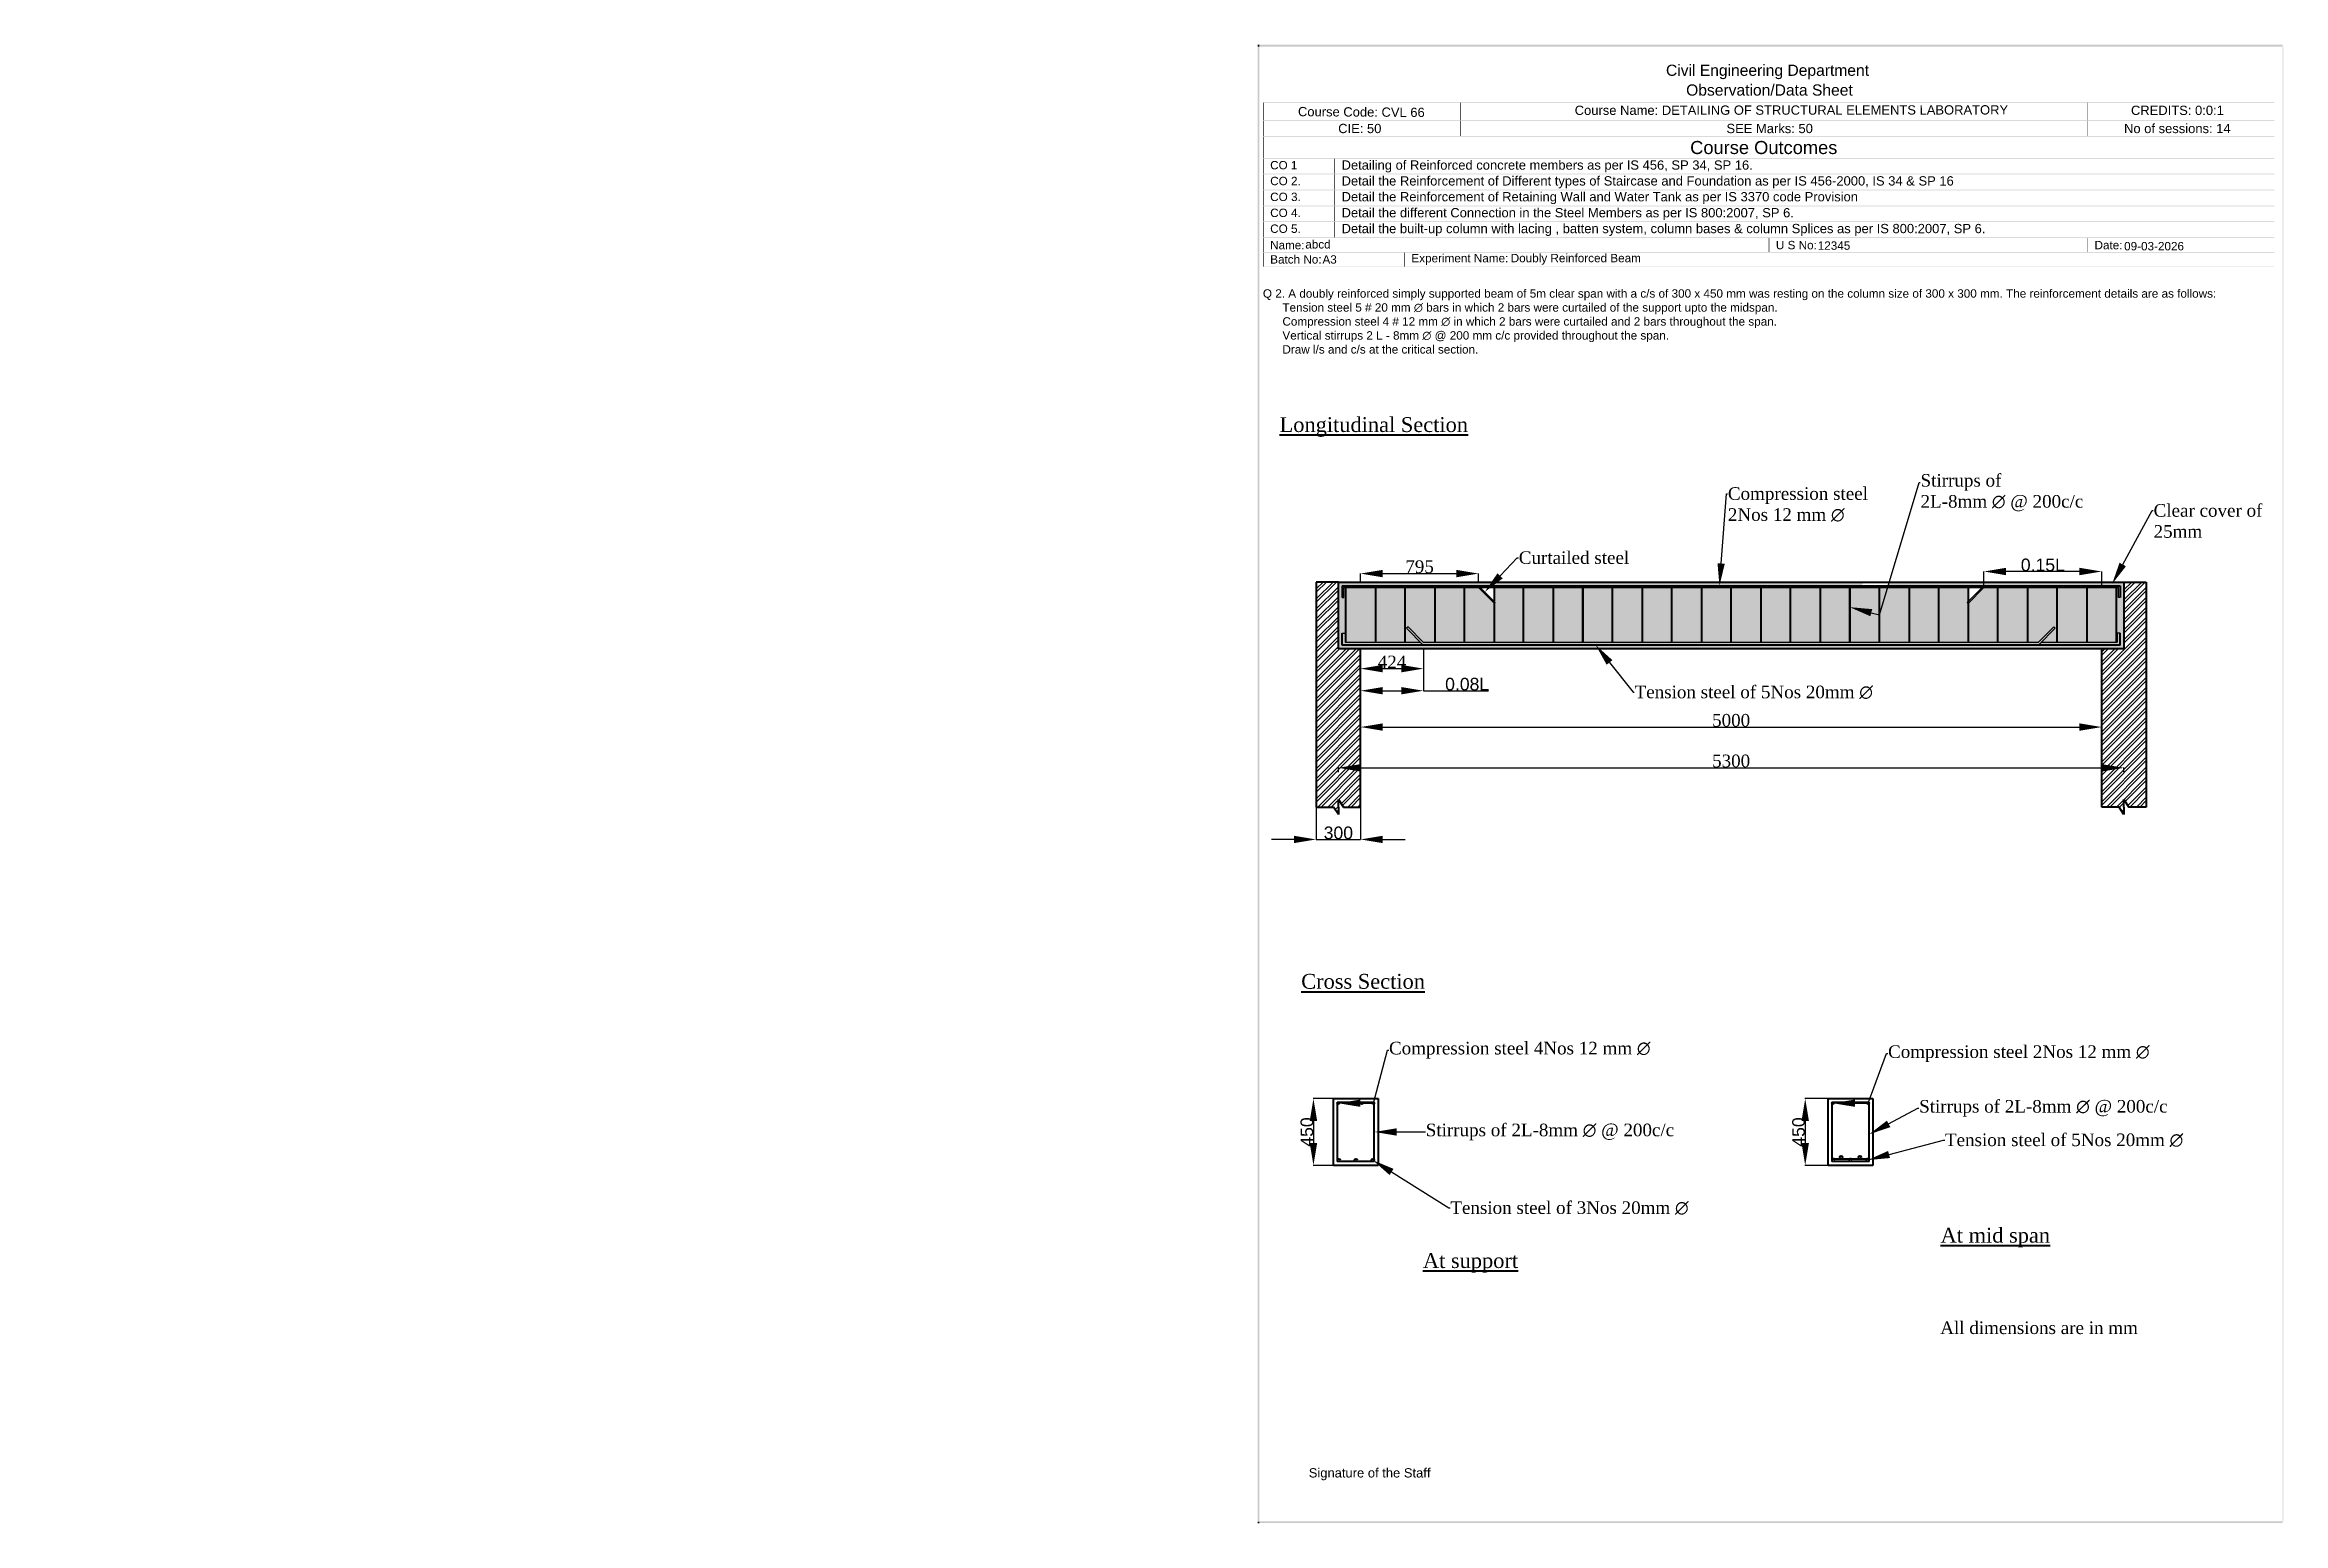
# Model space of a CAD drawing. Header units: millimetres. Extents: x 9639 to 24741, y 3295 to 13265.
import ezdxf
from ezdxf import colors
from ezdxf.entities.mleader import LeaderData, LeaderLine
from ezdxf.math import Vec2, Vec3

# ---------------------------------------------------------------- set-up
doc = ezdxf.new("R2010")
doc.units = ezdxf.units.MM
doc.layers.add('PDF_Solid Fills', color=7, linetype='Continuous')
doc.layers.add('PDF_Text', color=7, linetype='Continuous')
doc.styles.add('Annotative', font='arial.ttf')
doc.styles.add('PDF F1', font='arial.ttf')
doc.styles.add('PDF F3', font='arial.ttf')
doc.styles.add('PDF F4', font='arial.ttf')
doc.styles.get("Standard").update_dxf_attribs({"font": 'arial.ttf'})
doc.dimstyles.new('ISO-25', dxfattribs={"dimtxt": 2.5, "dimasz": 2.5, "dimexe": 1.25, "dimexo": 0.625, "dimtad": 1, "dimtxsty": 'Standard', "dimcen": 2.5, "dimadec": 0, "dimazin": 0, "dimtfac": 1, "dimtmove": 0, "dimatfit": 3, "dimfxl": 1, "dimarcsym": 0})

msp = doc.modelspace()

# ---------------------------------------------------------------- texts
at = {"char_height": 56.3847, "attachment_point": 1}
for s, width, insert in [('abcd', 849.73977, (18142.995, 11947.531)), ('A3', 172.72244, (18258.87, 11845.718))]:
    msp.add_mtext_dynamic_manual_height_columns(s, width=width, gutter_width=281.923, heights=[0], dxfattribs=dict(at, insert=insert))
at = {"lineweight": 40, "attachment_point": 1}
for s, width, insert, char_height in [('{\\fBookman Old Style|b0|i0|c0|p18;\\LLongitudinal Section}', 2837.45187, (17969.635, 10753.771), 100), ('{\\fBookman Old Style|b0|i0|c0|p18;\\LCross Section}', 2837.45187, (18115.366, 6999.209), 100), ('{\\fBookman Old Style|b0|i0|c0|p18;\\LAt mid span}', 1239.89656, (22429.297, 5286.967), 100), ('{\\fBookman Old Style|b0|i0|c0|p18;\\LAt support}', 1072.08336, (18936.762, 5115.963), 100), ('{\\fBookman Old Style|b0|i0|c0|p18;All dimensions are in mm}', 2294.63165, (22426.752, 4655.607), 85)]:
    msp.add_mtext_dynamic_manual_height_columns(s, width=width, gutter_width=500, heights=[0], dxfattribs=dict(at, insert=insert, char_height=char_height))
at = {"layer": 'PDF_Text', "attachment_point": 4}
for s, insert, char_height, style in [('Civil Engineering Department', (20576.373, 13082.012), 75.3991, 'PDF F1'), ('Observation/Data Sheet', (20712.501, 12959.496), 75.3991, 'PDF F1'), ('CREDITS: 0:0:1', (23713.618, 12822.693), 62.58114, 'PDF F1'), ('CIE: 50', (18364.803, 12700.176), 62.5811, 'PDF F1'), ('SEE Marks: 50', (20984.503, 12700.176), 62.58114, 'PDF F1'), ('No of sessions: 14', (23666.84, 12700.176), 62.58114, 'PDF F1'), ('Course Outcomes', (20739.727, 12571.68), 88.21707, 'PDF F1'), ('CO 1 ', (17906.154, 12452.796), 56.2208, 'PDF F3'), ('Detailing of Reinforced concrete members as per IS 456, SP 34, SP 16.', (18387.84, 12444.674), 62.58114, 'PDF F1'), ('CO 2. ', (17906.154, 12345.987), 56.5491, 'PDF F3'), ('CO 3. ', (17906.154, 12239.178), 56.5491, 'PDF F3'), ('Detail the Reinforcement of Different types of Staircase and Foundation as per IS 456-2000, IS 34 & SP 16', (18387.84, 12337.864), 62.581139, 'PDF F1'), ('Detail the Reinforcement of Retaining Wall and Water Tank as per IS 3370 code Provision', (18387.84, 12231.056), 62.58114, 'PDF F1'), ('CO 4. ', (17906.154, 12131.323), 56.5491, 'PDF F3'), ('Detail the different Connection in the Steel Members as per IS 800:2007, SP 6.', (18387.84, 12123.2), 62.58114, 'PDF F1'), ('CO 5. ', (17906.154, 12024.513), 56.5491, 'PDF F3'), ('Name:     ', (17906.154, 11913.843), 56.2208, 'PDF F4'), ('Detail the built-up column with lacing , batten system, column bases & column Splices as per IS 800:2007, SP 6.', (18387.84, 12016.391), 62.581139, 'PDF F1'), ('U S No:', (21317.952, 11913.843), 56.5491, 'PDF F4'), ('Date:', (23467.593, 11913.843), 56.5491, 'PDF F4'), ('09-03-2026', (23667.281, 11906.668), 56.5491, 'PDF F4'), ('Batch No:', (17906.154, 11817.505), 56.5491, 'PDF F4'), ('Experiment Name:', (18858.854, 11817.505), 56.54906, 'PDF F4'), ('Doubly Reinforced Beam', (19529.064, 11818.271), 56.54906, 'PDF F4'), ('Q 2. A doubly reinforced simply supported beam of 5m clear span with a c/s of 300 x 450 mm was resting on the column size of 300 x 300 mm. The reinforcement details are as follows:\\P      Tension steel 5 # 20 mm ∅ bars in which 2 bars were curtailed of the support upto the midspan.\\P      Compression steel 4 # 12 mm ∅ in which 2 bars were curtailed and 2 bars throughout the span.\\P      Vertical stirrups 2 L - 8mm ∅ @ 200 mm c/c provided throughout the span.\\P      Draw l/s and c/s at the critical section.', (17856.938, 11399.018), 56.549065, 'PDF F4'), ('                          Signature of the Staff', (17534.893, 3625.122), 62.58114, 'PDF F1')]:
    msp.add_mtext(s, dxfattribs=dict(at, insert=insert, char_height=char_height, style=style))
at = {"layer": 'PDF_Text', "char_height": 62.58114, "attachment_point": 4, "style": 'PDF F1'}
for s, insert, rotation in [('Course Code: CVL 66 ', (18093.593, 12814.316), 359.6250715), ('Course Name: DETAILING OF STRUCTURAL ELEMENTS LABORATORY ', (19960.652, 12822.693), 0.0639687)]:
    msp.add_mtext(s, dxfattribs=dict(at, insert=insert, rotation=rotation))
at = {"layer": 'PDF_Text', "insert": (21600.261, 11910.562), "char_height": 56.5491, "width": 468.74777, "attachment_point": 4, "style": 'PDF F4'}
msp.add_mtext('12345', dxfattribs=at)

# ---------------------------------------------------------------- blocks, each defined once
blk = doc.blocks.new('*D2')
at = {"color": 0, "lineweight": -2, "transparency": 16777216}
for p, q in [((18516, 9643), (18516, 9700)), ((18666, 9699), (19161, 9699)), ((19311, 9643), (19311, 9700))]:
    blk.add_line(p, q, dxfattribs=at)
at = {"color": 0, "transparency": 16777216}
for points in [[(18666, 9724), (18666, 9674), (18516, 9699)], [(19161, 9724), (19161, 9674), (19311, 9699)]]:
    blk.add_solid(points, dxfattribs=at)
at = {"layer": 'Defpoints', "color": 0, "transparency": 16777216}
for p in [(19311, 9699), (18516, 9642), (19311, 9642)]:
    blk.add_point(p, dxfattribs=at)
at = {"color": 0, "lineweight": 40, "transparency": 16777216, "insert": (18914, 9745), "char_height": 85, "attachment_point": 5}
blk.add_mtext('{\\fBookman Old Style|b0|i0|c0|p18;795}', dxfattribs=at)
blk = doc.blocks.new('*D3')
at = {"color": 0, "lineweight": -2, "transparency": 16777216}
for p, q in [((18516, 9192), (18516, 9057)), ((18940, 9192), (18940, 9057)), ((18666, 9058), (18790, 9058))]:
    blk.add_line(p, q, dxfattribs=at)
at = {"color": 0, "transparency": 16777216}
for points in [[(18666, 9083), (18666, 9033), (18516, 9058)], [(18790, 9083), (18790, 9033), (18940, 9058)]]:
    blk.add_solid(points, dxfattribs=at)
at = {"layer": 'Defpoints', "color": 0, "transparency": 16777216}
for p in [(18516, 9192), (18940, 9192), (18940, 9058)]:
    blk.add_point(p, dxfattribs=at)
at = {"color": 0, "lineweight": 40, "transparency": 16777216, "insert": (18728, 9103), "char_height": 85, "attachment_point": 5}
blk.add_mtext('{\\fBookman Old Style|b0|i0|c0|p18;424}', dxfattribs=at)
blk = doc.blocks.new('*D4')
at = {"color": 0, "lineweight": -2, "transparency": 16777216}
for p, q in [((18516, 8659), (18516, 8665)), ((18666, 8664), (23366, 8664)), ((23516, 8659), (23516, 8665))]:
    blk.add_line(p, q, dxfattribs=at)
at = {"color": 0, "transparency": 16777216}
for points in [[(18666, 8689), (18666, 8639), (18516, 8664)], [(23366, 8689), (23366, 8639), (23516, 8664)]]:
    blk.add_solid(points, dxfattribs=at)
at = {"layer": 'Defpoints', "color": 0, "transparency": 16777216}
for p in [(18516, 8658), (23516, 8664), (23516, 8658)]:
    blk.add_point(p, dxfattribs=at)
at = {"color": 0, "lineweight": 40, "transparency": 16777216, "insert": (21016, 8709), "char_height": 85, "attachment_point": 5}
blk.add_mtext('{\\fBookman Old Style|b0|i0|c0|p18;5000}', dxfattribs=at)
blk = doc.blocks.new('*D1')
at = {"color": 0, "lineweight": -2, "transparency": 16777216}
for p, q in [((18366, 8359), (18366, 8391)), ((18516, 8389), (23516, 8389)), ((23666, 8359), (23666, 8391))]:
    blk.add_line(p, q, dxfattribs=at)
at = {"color": 0, "transparency": 16777216}
for points in [[(18516, 8414), (18516, 8364), (18366, 8389)], [(23516, 8414), (23516, 8364), (23666, 8389)]]:
    blk.add_solid(points, dxfattribs=at)
at = {"layer": 'Defpoints', "color": 0, "transparency": 16777216}
for p in [(18366, 8358), (23666, 8389), (23666, 8358)]:
    blk.add_point(p, dxfattribs=at)
at = {"color": 0, "lineweight": 40, "transparency": 16777216, "insert": (21016, 8435), "char_height": 85, "attachment_point": 5}
blk.add_mtext('{\\fBookman Old Style|b0|i0|c0|p18;5300}', dxfattribs=at)
blk = doc.blocks.new('*D5')
at = {"color": 0, "lineweight": -2, "transparency": 16777216}
for p, q in [((18333, 6158), (18196, 6158)), ((18198, 6008), (18198, 5858)), ((18333, 5708), (18196, 5708))]:
    blk.add_line(p, q, dxfattribs=at)
at = {"color": 0, "transparency": 16777216}
for points in [[(18173, 6008), (18223, 6008), (18198, 6158)], [(18173, 5858), (18223, 5858), (18198, 5708)]]:
    blk.add_solid(points, dxfattribs=at)
at = {"layer": 'Defpoints', "color": 0, "transparency": 16777216}
for p in [(18334, 6158), (18198, 5708), (18334, 5708)]:
    blk.add_point(p, dxfattribs=at)
at = {"color": 0, "lineweight": 40, "transparency": 16777216, "insert": (18154, 5933), "char_height": 85, "attachment_point": 5, "rotation": 90}
blk.add_mtext('450', dxfattribs=at)
blk = doc.blocks.new('*D6')
at = {"color": 0, "lineweight": -2, "transparency": 16777216}
for p, q in [((21671, 6158), (21514, 6158)), ((21516, 6008), (21516, 5858)), ((21671, 5708), (21514, 5708))]:
    blk.add_line(p, q, dxfattribs=at)
at = {"color": 0, "transparency": 16777216}
for points in [[(21491, 6008), (21541, 6008), (21516, 6158)], [(21491, 5858), (21541, 5858), (21516, 5708)]]:
    blk.add_solid(points, dxfattribs=at)
at = {"layer": 'Defpoints', "color": 0, "transparency": 16777216}
for p in [(21671, 6158), (21516, 5708), (21671, 5708)]:
    blk.add_point(p, dxfattribs=at)
at = {"color": 0, "lineweight": 40, "transparency": 16777216, "insert": (21471, 5933), "char_height": 85, "attachment_point": 5, "rotation": 90}
blk.add_mtext('450', dxfattribs=at)
blk = doc.blocks.new('*D7')
at = {"color": 0, "lineweight": -2, "transparency": 16777216}
for p, q in [((18216, 8124), (18216, 7905)), ((18516, 8124), (18516, 7905)), ((18066, 7906), (17916, 7906)), ((18216, 7906), (18516, 7906)), ((18666, 7906), (18816, 7906))]:
    blk.add_line(p, q, dxfattribs=at)
at = {"color": 0, "transparency": 16777216}
for points in [[(18066, 7931), (18066, 7881), (18216, 7906)], [(18666, 7931), (18666, 7881), (18516, 7906)]]:
    blk.add_solid(points, dxfattribs=at)
at = {"layer": 'Defpoints', "color": 0, "transparency": 16777216}
for p in [(18216, 8125), (18516, 8125), (18516, 7906)]:
    blk.add_point(p, dxfattribs=at)
at = {"color": 0, "lineweight": 40, "transparency": 16777216, "insert": (18366, 7950), "char_height": 85, "attachment_point": 5}
blk.add_mtext('300', dxfattribs=at)
blk = doc.blocks.new('*D8')
at = {"color": 0, "lineweight": -2, "transparency": 16777216}
for p, q in [((22721, 9606), (22721, 9714)), ((23366, 9713), (22871, 9713)), ((23516, 9606), (23516, 9714))]:
    blk.add_line(p, q, dxfattribs=at)
at = {"color": 0, "transparency": 16777216}
for points in [[(22871, 9738), (22871, 9688), (22721, 9713)], [(23366, 9738), (23366, 9688), (23516, 9713)]]:
    blk.add_solid(points, dxfattribs=at)
at = {"layer": 'Defpoints', "color": 0, "transparency": 16777216}
for p in [(22721, 9713), (22721, 9605), (23516, 9605)]:
    blk.add_point(p, dxfattribs=at)
at = {"color": 0, "lineweight": 40, "transparency": 16777216, "insert": (23119, 9757), "char_height": 85, "attachment_point": 5}
blk.add_mtext('0.15L', dxfattribs=at)
blk = doc.blocks.new('*D9')
at = {"color": 0, "lineweight": -2, "transparency": 16777216}
for p, q in [((18516, 9192), (18516, 8908)), ((18940, 9192), (18940, 8908)), ((18666, 8909), (18790, 8909)), ((18940, 8909), (19379, 8909))]:
    blk.add_line(p, q, dxfattribs=at)
at = {"color": 0, "transparency": 16777216}
for points in [[(18666, 8934), (18666, 8884), (18516, 8909)], [(18790, 8934), (18790, 8884), (18940, 8909)]]:
    blk.add_solid(points, dxfattribs=at)
at = {"layer": 'Defpoints', "color": 0, "transparency": 16777216}
for p in [(18516, 9192), (18940, 9192), (18940, 8909)]:
    blk.add_point(p, dxfattribs=at)
at = {"color": 0, "lineweight": 40, "transparency": 16777216, "insert": (19235, 8953), "char_height": 85, "attachment_point": 5}
blk.add_mtext('0.08L', dxfattribs=at)

# ---------------------------------------------------------------- dimensions: what is measured, and where the dimension line sits
at = {"lineweight": 40}
for base, p1, p2, text, picture, middle in [((19311.214, 9699.192), (18516.214, 9642.16), (19311.214, 9642.16), '{\\fBookman Old Style|b0|i0|c0|p18;<>}', '*D2', (18913.714, 9744.602)), ((22721.255, 9713.103), (23516.214, 9605.16), (22721.255, 9605.16), '0.15L', '*D8', (23118.734, 9757.126)), ((18940.214, 9058.024), (18516.214, 9192.16), (18940.214, 9192.16), '{\\fBookman Old Style|b0|i0|c0|p18;<>}', '*D3', (18728.214, 9103.373)), ((23516.214, 8663.764), (18516.214, 8658.442), (23516.214, 8658.442), '{\\fBookman Old Style|b0|i0|c0|p18;<>}', '*D4', (21016.214, 8709.113)), ((23666.214, 8389.379), (18366.214, 8358.232), (23666.214, 8358.232), '{\\fBookman Old Style|b0|i0|c0|p18;<>}', '*D1', (21016.214, 8434.728))]:
    dim = msp.add_linear_dim(base=base, p1=p1, p2=p2, text=text, dimstyle='ISO-25', override={"dimtxt": 85, "dimasz": 150}, dxfattribs=at)
    dim.commit()
    dim.dimension.update_dxf_attribs({"geometry": picture, "text_midpoint": middle})
dim = msp.add_linear_dim(base=(18940.214, 8909.392), p1=(18516.214, 9192.16), p2=(18940.214, 9192.16), text='0.08L', dimstyle='ISO-25', override={"dimtxt": 85, "dimasz": 150}, dxfattribs=at)
dim.commit()
dim.dimension.update_dxf_attribs({"geometry": '*D9', "text_midpoint": (19234.834, 8909.392), "dimtype": 160})
dim = msp.add_linear_dim(base=(18516.214, 7906.271), p1=(18216.214, 8124.724), p2=(18516.214, 8124.724), dimstyle='ISO-25', override={"dimtxt": 85, "dimasz": 150}, dxfattribs=at)
dim.commit()
dim.dimension.update_dxf_attribs({"geometry": '*D7', "text_midpoint": (18366.214, 7950.323)})
for base, p1, p2, picture, middle in [((18197.575, 5708.302), (18333.595, 6158.302), (18333.595, 5708.302), '*D5', (18153.552, 5933.302)), ((21515.505, 5708.302), (21671.29, 6158.302), (21671.29, 5708.302), '*D6', (21471.481, 5933.302))]:
    dim = msp.add_linear_dim(base=base, p1=p1, p2=p2, angle=90, dimstyle='ISO-25', override={"dimtxt": 85, "dimasz": 150}, dxfattribs=at)
    dim.commit()
    dim.dimension.update_dxf_attribs({"geometry": picture, "text_midpoint": middle})

# ---------------------------------------------------------------- hatches: boundary and pattern name
at = {"true_color": 0x000000}
h = msp.add_hatch(dxfattribs=at)
h.set_pattern_fill('ANSI32', color=18, scale=5)
h.paths.add_polyline_path([(18516.214, 9192.16), (18366.214, 9192.16), (18366.214, 9642.16), (18216.214, 9642.16), (18216.214, 8124.724), (18333.077, 8124.724), (18366.214, 8074.724), (18366.214, 8124.724), (18366.214, 8174.724), (18400.036, 8124.724), (18516.214, 8124.724)])
h.paths.add_polyline_path([(23816.214, 9642.16), (23666.214, 9642.16), (23666.214, 9192.16), (23516.214, 9192.16), (23516.214, 8124.724), (23633.077, 8124.724), (23666.214, 8074.724), (23666.214, 8124.724), (23666.214, 8174.724), (23700.036, 8124.724), (23816.214, 8124.724)])
h = msp.add_hatch(dxfattribs=at)
h.set_pattern_fill('AR-CONC', color=18)
h.paths.add_polyline_path([(18616.214, 9605.16), (18416.214, 9605.16), (18416.214, 9237.16), (18616.214, 9237.16)], flags=17)
h.paths.add_polyline_path([(18816.214, 9605.16), (18616.214, 9605.16), (18616.214, 9237.16), (18816.214, 9237.16)], flags=17)
h.paths.add_polyline_path([(19016.214, 9605.16), (18816.214, 9605.16), (18816.214, 9237.16), (18919.231, 9237.16), (18826.093, 9330.297), (18836.092, 9340.299), (18939.231, 9237.16), (19016.214, 9237.16)], flags=17)
h.paths.add_polyline_path([(19216.214, 9605.16), (19016.214, 9605.16), (19016.214, 9237.16), (19216.214, 9237.16)], flags=17)
h.paths.add_polyline_path([(19416.214, 9500.555), (19311.608, 9605.16), (19216.214, 9605.16), (19216.214, 9237.16), (19416.214, 9237.16)], flags=17)
h.paths.add_polyline_path([(19616.214, 9605.16), (19416.214, 9605.16), (19416.214, 9512.555), (19424.745, 9504.023), (19418.745, 9498.023), (19416.214, 9500.555), (19416.214, 9237.16), (19616.214, 9237.16)], flags=17)
h.paths.add_polyline_path([(19816.214, 9605.16), (19616.214, 9605.16), (19616.214, 9237.16), (19816.214, 9237.16)], flags=17)
h.paths.add_polyline_path([(18416.214, 9605.16), (18403.214, 9605.16), (18403.214, 9537.16), (18391.214, 9537.16), (18391.214, 9617.16), (21896.636, 9617.16), (21910.527, 9642.16), (18366.214, 9642.16), (18366.214, 9192.16), (23185.168, 9192.16), (23185.168, 9198.658), (23515.659, 9198.658), (23515.659, 9192.16), (23666.214, 9192.16), (23666.214, 9642.16), (22082.47, 9642.16), (22074.975, 9617.16), (23641.214, 9617.16), (23641.214, 9537.16), (23629.214, 9537.16), (23629.214, 9605.16), (23616.214, 9605.16), (23616.214, 9237.16), (23621.214, 9237.16), (23621.214, 9297.16), (23641.214, 9297.16), (23641.214, 9217.16), (18391.214, 9217.16), (18391.214, 9237.16), (18391.214, 9297.16), (18411.214, 9297.16), (18411.214, 9237.16), (18416.214, 9237.16)])
h.paths.add_polyline_path([(20016.214, 9605.16), (19816.214, 9605.16), (19816.214, 9237.16), (20016.214, 9237.16)], flags=17)
h.paths.add_polyline_path([(20216.214, 9605.16), (20016.214, 9605.16), (20016.214, 9237.16), (20216.214, 9237.16)], flags=17)
h.paths.add_polyline_path([(20416.214, 9605.16), (20216.214, 9605.16), (20216.214, 9237.16), (20416.214, 9237.16)], flags=17)
h.paths.add_polyline_path([(20616.214, 9605.16), (20416.214, 9605.16), (20416.214, 9237.16), (20616.214, 9237.16)], flags=17)
h.paths.add_polyline_path([(20816.214, 9605.16), (20616.214, 9605.16), (20616.214, 9237.16), (20816.214, 9237.16)], flags=17)
h.paths.add_polyline_path([(21016.214, 9605.16), (20816.214, 9605.16), (20816.214, 9237.16), (21016.214, 9237.16)], flags=17)
h.paths.add_polyline_path([(21216.214, 9605.16), (21016.214, 9605.16), (21016.214, 9237.16), (21216.214, 9237.16)], flags=17)
h.paths.add_polyline_path([(21416.214, 9605.16), (21216.214, 9605.16), (21216.214, 9237.16), (21416.214, 9237.16)], flags=17)
h.paths.add_polyline_path([(21616.214, 9605.16), (21416.214, 9605.16), (21416.214, 9237.16), (21616.214, 9237.16)], flags=17)
h.paths.add_polyline_path([(21816.214, 9605.16), (21616.214, 9605.16), (21616.214, 9237.16), (21816.214, 9237.16)], flags=17)
h.paths.add_polyline_path([(22016.214, 9605.16), (21816.214, 9605.16), (21816.214, 9237.16), (22016.214, 9237.16)], flags=17)
h.paths.add_polyline_path([(22216.214, 9605.16), (22016.214, 9605.16), (22016.214, 9237.16), (22216.214, 9237.16)], flags=17)
h.paths.add_polyline_path([(22416.214, 9605.16), (22216.214, 9605.16), (22216.214, 9237.16), (22416.214, 9237.16)], flags=17)
h.paths.add_polyline_path([(22616.214, 9500.119), (22614.115, 9498.021), (22608.118, 9504.023), (22616.214, 9512.119), (22616.214, 9605.16), (22416.214, 9605.16), (22416.214, 9237.16), (22616.214, 9237.16)], flags=17)
h.paths.add_polyline_path([(22816.214, 9605.16), (22721.255, 9605.16), (22616.214, 9500.119), (22616.214, 9237.16), (22816.214, 9237.16)], flags=17)
h.paths.add_polyline_path([(23016.214, 9605.16), (22816.214, 9605.16), (22816.214, 9237.16), (23016.214, 9237.16)], flags=17)
h.paths.add_polyline_path([(23216.214, 9605.16), (23016.214, 9605.16), (23016.214, 9237.16), (23089.034, 9237.16), (23192.171, 9340.298), (23202.171, 9330.298), (23109.034, 9237.16), (23216.214, 9237.16)], flags=17)
h.paths.add_polyline_path([(23416.214, 9605.16), (23216.214, 9605.16), (23216.214, 9237.16), (23416.214, 9237.16)], flags=17)
h.paths.add_polyline_path([(23616.214, 9605.16), (23416.214, 9605.16), (23416.214, 9237.16), (23616.214, 9237.16)], flags=17)
h = msp.add_hatch(color=18, dxfattribs=at)
h.dxf.hatch_style = 1
h.paths.add_polyline_path([(19311.608, 9617.16), (18391.214, 9617.16), (18391.214, 9605.16), (18391.214, 9537.16), (18403.214, 9537.16), (18403.214, 9605.16), (19311.608, 9605.16), (19418.745, 9498.023), (19424.745, 9504.023)])
h.paths.add_polyline_path([(18919.231, 9237.16), (18411.214, 9237.16), (18411.214, 9297.16), (18391.214, 9297.16), (18391.214, 9217.16), (18939.231, 9217.16)])
h.paths.add_polyline_path([(23202.171, 9330.298), (23192.171, 9340.298), (23089.034, 9237.16), (18939.231, 9237.16), (18836.092, 9340.299), (18826.093, 9330.297), (18939.231, 9217.16), (23089.034, 9217.16)])
h.paths.add_polyline_path([(21896.425, 9617.16), (19311.608, 9617.16), (19323.608, 9605.16), (21889.753, 9605.16)])
h.paths.add_polyline_path([(23641.214, 9297.16), (23621.214, 9297.16), (23621.214, 9237.16), (23109.034, 9237.16), (23089.034, 9217.16), (23641.214, 9217.16)])
h.paths.add_polyline_path([(23641.214, 9617.16), (22721.255, 9617.16), (22616.214, 9512.119), (22616.214, 9500.119), (22721.255, 9605.16), (23629.214, 9605.16), (23629.214, 9537.16), (23641.214, 9537.16)])
h.paths.add_polyline_path([(22075.906, 9617.16), (21896.425, 9617.16), (21889.753, 9605.16), (22072.325, 9605.16)])
h.paths.add_polyline_path([(22721.255, 9617.16), (22075.906, 9617.16), (22072.325, 9605.16), (22709.255, 9605.16)])
at = {"lineweight": 40}
h = msp.add_hatch(dxfattribs=at)
h.set_pattern_fill('AR-CONC', color=256)
h.set_pattern_definition([(50, (-2477.97, 4384.85), (182.1847, -15.9391), [19.05, -209.55]), (355, (-2477.97, 4384.85), (-35.2434, 191.0568), [15.24, -167.6406]), (100.4514, (-2462.79, 4383.52), (146.9412, 175.1178), [16.19, -178.0902]), (46.1842, (-2477.97, 4435.65), (271.079, -42.0423), [28.575, -314.325]), (96.6356, (-2455.38, 4432.14), (237.404, 247.426), [24.285, -267.1356]), (351.1842, (-2477.97, 4435.65), (237.404, 247.426), [22.86, -251.4597]), (21, (-2452.57, 4422.95), (151.6144, -102.2652), [19.05, -209.55]), (326, (-2452.57, 4422.95), (61.802, 184.188), [15.24, -167.64]), (71.4514, (-2439.94, 4414.42), (213.4164, 81.9228), [16.19, -178.09]), (37.5, (-2477.97, 4384.846), (3.0886, 84.55504), [0, -165.608, 0, -170.18, 0, -168.275]), (7.5, (-2477.97, 4384.85), (66.81966, 100.18057), [0, -97.028, 0, -161.798, 0, -64.135]), (327.5, (-2534.61, 4384.846), (135.5906, -5.72874), [0, -63.5, 0, -198.12, 0, -262.89]), (317.5, (-2560.01, 4384.85), (148.1292, 25.4265), [0, -82.55, 0, -131.572, 0, -186.69])])
h.paths.add_polyline_path([(9838.556, 8243.135), (9638.556, 8243.135), (9638.556, 7843.135), (9838.556, 7843.135)], flags=0)
h.paths.add_polyline_path([(14238.556, 8243.135), (14038.556, 8243.135), (14038.556, 7843.135), (14238.556, 7843.135)], flags=0)
h.paths.add_polyline_path([(14438.556, 8243.135), (14238.556, 8243.135), (14238.556, 7843.135), (14438.556, 7843.135)], flags=0)
at = {"true_color": 0x000000}
h = msp.add_hatch(color=18, dxfattribs=at)
h.dxf.hatch_style = 1
h.paths.add_polyline_path([(18370.605, 6127.301, 1), (18358.605, 6127.301, 1)])
h.paths.add_polyline_path([(18447.928, 6127.301, 1), (18435.928, 6127.301, 1)])
h.paths.add_polyline_path([(18531.262, 6127.301, 1), (18519.262, 6127.301, 1)])
h.paths.add_polyline_path([(18608.506, 6127.301, 1), (18596.506, 6127.301, 1)])
h.paths.add_polyline_path([(18378.843, 5743.228, 1), (18358.843, 5743.228, 0.37890484), (18367.626, 5733.302), (18370.061, 5733.302, 0.37890484)])
h.paths.add_polyline_path([(18493.595, 5743.228, 0.414213562), (18483.595, 5753.228), (18483.595, 5733.302), (18484.812, 5733.302, 0.37890484)])
h.paths.add_polyline_path([(18588.023, 5743.228, 0.37890484), (18596.805, 5733.302), (18599.24, 5733.302, 0.37890484), (18608.023, 5743.228, 1)])
h = msp.add_hatch(color=18, dxfattribs=at)
h.dxf.hatch_style = 1
h.paths.add_polyline_path([(18493.595, 5743.228, 1), (18473.595, 5743.228, 0.37890484), (18482.378, 5733.302), (18484.812, 5733.302, 0.37890484)])
h.paths.add_polyline_path([(21708.303, 6127.301, 1), (21696.303, 6127.301, 1)])
h.paths.add_polyline_path([(21946.274, 6127.301, 1), (21934.274, 6127.301, 1)])
h.paths.add_polyline_path([(21768.79, 5763.211, 1), (21748.79, 5763.211, 1)])
h.paths.add_polyline_path([(21831.29, 5743.267, 0.372800288), (21822.72, 5753.164), (21819.861, 5753.164, 0.372800288), (21811.29, 5743.267, 0.389720516), (21820.448, 5733.302), (21822.133, 5733.302, 0.389720516)])
h.paths.add_polyline_path([(21873.79, 5763.091, 0.379309968), (21882.587, 5753.164), (21884.994, 5753.164, 0.379309968), (21893.79, 5763.091, 1)])
h.paths.add_polyline_path([(21946.29, 5742.833), (21946.29, 5743.701, 0.360489837), (21937.729, 5753.164), (21934.87, 5753.164, 0.372800288), (21926.3, 5743.267, 0.389720516), (21935.457, 5733.302), (21937.142, 5733.302, 0.377272893)])
h.paths.add_polyline_path([(21716.368, 5743.267, 0.372800288), (21707.797, 5753.164), (21704.938, 5753.164, 0.372800288), (21696.368, 5743.267, 0.389720516), (21705.525, 5733.302), (21707.21, 5733.302, 0.389720516)])

# ---------------------------------------------------------------- linework, layer by layer
at = {"lineweight": 40}
for p, q in [((18366.214, 9642.16), (18216.214, 9642.16)), ((18216.214, 9642.16), (18216.214, 8124.724)), ((18216.214, 9617.16), (18216.214, 9217.16)), ((18366.214, 9642.16), (23666.214, 9642.16)), ((18366.214, 9192.16), (18366.214, 9642.16)), ((18391.214, 9617.16), (23641.214, 9617.16)), ((18391.214, 9617.16), (18391.214, 9537.16)), ((18416.214, 9237.16), (18416.214, 9605.16)), ((18616.214, 9605.16), (18616.214, 9237.16)), ((18816.214, 9237.16), (18816.214, 9605.16)), ((19016.214, 9605.16), (19016.214, 9237.16)), ((19216.214, 9237.16), (19216.214, 9605.16)), ((19416.214, 9605.16), (19416.214, 9512.555)), ((19616.214, 9237.16), (19616.214, 9605.16)), ((19816.214, 9605.16), (19816.214, 9237.16)), ((20016.214, 9237.16), (20016.214, 9605.16)), ((20016.214, 9605.16), (20016.214, 9237.16)), ((20216.214, 9237.16), (20216.214, 9605.16)), ((20416.214, 9605.16), (20416.214, 9237.16)), ((20616.214, 9237.16), (20616.214, 9605.16)), ((20816.214, 9605.16), (20816.214, 9237.16)), ((21016.214, 9237.16), (21016.214, 9605.16)), ((21216.214, 9605.16), (21216.214, 9237.16)), ((21416.214, 9237.16), (21416.214, 9605.16)), ((21616.214, 9605.16), (21616.214, 9237.16)), ((21816.214, 9237.16), (21816.214, 9605.16)), ((21816.214, 9605.16), (21816.214, 9237.16)), ((22016.214, 9237.16), (22016.214, 9605.16)), ((22216.214, 9605.16), (22216.214, 9237.16)), ((22416.214, 9237.16), (22416.214, 9605.16)), ((22616.214, 9605.16), (22616.214, 9237.16)), ((22816.214, 9237.16), (22816.214, 9605.16)), ((23016.214, 9605.16), (23016.214, 9237.16)), ((23216.214, 9237.16), (23216.214, 9605.16)), ((23416.214, 9605.16), (23416.214, 9237.16)), ((23616.214, 9237.16), (23616.214, 9605.16)), ((23641.214, 9617.16), (23641.214, 9537.16)), ((23666.214, 9642.16), (23666.214, 9192.16)), ((23666.214, 9642.16), (23816.214, 9642.16)), ((23816.214, 9642.16), (23816.214, 8124.724)), ((19416.214, 9500.555), (19416.214, 9237.16)), ((18391.214, 9217.16), (18391.214, 9297.16)), ((23641.214, 9217.16), (18391.214, 9217.16)), ((23641.214, 9217.16), (23641.214, 9297.16)), ((23666.214, 9192.16), (18366.214, 9192.16)), ((18516.214, 8124.724), (18516.214, 9192.16)), ((23516.214, 8124.724), (23516.214, 9192.16)), ((18366.214, 8124.724), (18366.214, 8174.724)), ((18366.214, 8174.724), (18400.036, 8124.724)), ((23666.214, 8124.724), (23666.214, 8174.724)), ((23666.214, 8174.724), (23700.036, 8124.724)), ((18216.214, 8124.724), (18333.077, 8124.724)), ((18366.214, 8074.724), (18333.077, 8124.724)), ((18366.214, 8124.724), (18366.214, 8074.724)), ((18400.036, 8124.724), (18516.214, 8124.724)), ((23633.077, 8124.724), (23516.214, 8124.724)), ((23666.214, 8074.724), (23633.077, 8124.724)), ((23666.214, 8124.724), (23666.214, 8074.724)), ((23816.214, 8124.724), (23700.036, 8124.724)), ((18333.595, 6158.302), (18633.595, 6158.302)), ((18333.595, 5708.302), (18333.595, 6158.302)), ((18358.595, 6133.302), (18358.595, 5733.302)), ((18358.595, 6133.302), (18608.595, 6133.302)), ((18608.595, 5733.302), (18608.595, 6133.302)), ((18633.595, 6158.302), (18633.595, 5708.302)), ((21671.29, 6158.302), (21971.29, 6158.302)), ((21671.29, 5708.302), (21671.29, 6158.302)), ((21696.29, 6133.302), (21696.29, 5733.302)), ((21696.29, 6133.302), (21946.29, 6133.302)), ((21946.29, 5733.302), (21946.29, 6133.302)), ((21971.29, 6158.302), (21971.29, 5708.302)), ((21696.29, 5753.164), (21946.29, 5753.164)), ((21758.79, 5753.164), (21758.79, 5753.211)), ((21821.29, 5753.164), (21821.29, 5753.267)), ((21883.79, 5753.091), (21883.79, 5753.164)), ((18633.595, 5708.302), (18333.595, 5708.302)), ((18608.595, 5733.302), (18358.595, 5733.302)), ((21971.29, 5708.302), (21671.29, 5708.302)), ((21946.29, 5733.302), (21696.29, 5733.302))]:
    msp.add_line(p, q, dxfattribs=at)
for p, q in [((18391.214, 9617.16), (18391.214, 9605.16)), ((18391.214, 9537.16), (18403.214, 9537.16)), ((18403.214, 9537.16), (18403.214, 9605.16)), ((18403.214, 9605.16), (19311.608, 9605.16)), ((19311.608, 9617.16), (19424.745, 9504.023)), ((19311.608, 9605.16), (19418.745, 9498.023)), ((19323.608, 9605.16), (22709.255, 9605.16)), ((22721.255, 9617.16), (22608.118, 9504.023)), ((22721.255, 9605.16), (22614.115, 9498.021)), ((22721.255, 9605.16), (23629.214, 9605.16)), ((23629.214, 9537.16), (23629.214, 9605.16)), ((23641.214, 9537.16), (23629.214, 9537.16)), ((19418.745, 9498.023), (19424.745, 9504.023)), ((22614.115, 9498.021), (22608.118, 9504.023)), ((18391.214, 9297.16), (18411.214, 9297.16)), ((18391.214, 9217.16), (18391.214, 9237.16)), ((18411.214, 9297.16), (18411.214, 9237.16)), ((18411.214, 9237.16), (18919.231, 9237.16)), ((18836.092, 9340.299), (18826.093, 9330.297)), ((18939.231, 9217.16), (18826.093, 9330.297)), ((18939.231, 9237.16), (18836.092, 9340.299)), ((18939.231, 9237.16), (23089.034, 9237.16)), ((23089.034, 9237.16), (23192.171, 9340.298)), ((23089.034, 9217.16), (23202.171, 9330.297)), ((23109.034, 9237.16), (23621.214, 9237.16)), ((23192.171, 9340.298), (23202.171, 9330.298)), ((23641.214, 9297.16), (23621.214, 9297.16)), ((23621.214, 9297.16), (23621.214, 9237.16))]:
    msp.add_line(p, q)
for centre, radius in [((18364.605, 6127.301), 6), ((18441.928, 6127.301), 6), ((18525.262, 6127.301), 6), ((18602.506, 6127.301), 6), ((21702.303, 6127.301), 6), ((21940.274, 6127.301), 6), ((18368.843, 5743.228), 10), ((18483.595, 5743.228), 10), ((18598.023, 5743.228), 10), ((21706.368, 5743.267), 10), ((21758.79, 5763.211), 10), ((21821.29, 5743.267), 10), ((21883.79, 5763.091), 10), ((21936.3, 5743.267), 10)]:
    msp.add_circle(centre, radius, dxfattribs=at)
at = {"layer": 'PDF_Solid Fills', "lineweight": 25, "transparency": 33554559}
for points in [[(17821.335, 13265.051), (17825.524, 13265.051), (17821.335, 13252.485), (17825.524, 13252.485)], [(17821.335, 13265.051), (17833.901, 13265.051), (17821.335, 13260.862), (17833.901, 13260.862)], [(17821.335, 13252.485), (17825.524, 13252.485), (17821.335, 3307.754), (17825.524, 3307.754)], [(17829.712, 13256.674), (17833.901, 13256.674), (17829.712, 13252.485), (17833.901, 13252.485)], [(17829.712, 13252.485), (17833.901, 13252.485), (17829.712, 3307.754), (17833.901, 3307.754)], [(17833.901, 13265.051), (24736.678, 13265.051), (17833.901, 13252.485), (24736.678, 13252.485)], [(24736.678, 13252.485), (24740.867, 13252.485), (24736.678, 3307.754), (24740.867, 3307.754)], [(17856.938, 12879.702), (24681.179, 12879.702), (17856.938, 12875.513), (24681.179, 12875.513)], [(17856.938, 12875.513), (17861.127, 12875.513), (17856.938, 12758.233), (17861.127, 12758.233)], [(19189.953, 12875.513), (19194.142, 12875.513), (19189.953, 12758.233), (19194.142, 12758.233)], [(23418.323, 12875.513), (23422.512, 12875.513), (23418.323, 12758.233), (23422.512, 12758.233)], [(17856.938, 12758.233), (24681.179, 12758.233), (17856.938, 12754.044), (24681.179, 12754.044)], [(17856.938, 12754.044), (17861.127, 12754.044), (17856.938, 12649.33), (17861.127, 12649.33)], [(19189.953, 12754.044), (19194.142, 12754.044), (19189.953, 12649.33), (19194.142, 12649.33)], [(23418.323, 12754.044), (23422.512, 12754.044), (23418.323, 12649.33), (23422.512, 12649.33)], [(17856.938, 12649.33), (24681.179, 12649.33), (17856.938, 12645.141), (24681.179, 12645.141)], [(17856.938, 12645.141), (17861.127, 12645.141), (17856.938, 12501.682), (17861.127, 12501.682)], [(17856.938, 12501.682), (24681.179, 12501.682), (17856.938, 12497.494), (24681.179, 12497.494)], [(17856.938, 12497.494), (17861.127, 12497.494), (17856.938, 12394.874), (17861.127, 12394.874)], [(17856.938, 12394.874), (24681.179, 12394.874), (17856.938, 12390.685), (24681.179, 12390.685)], [(17856.938, 12390.685), (17861.127, 12390.685), (17856.938, 12288.065), (17861.127, 12288.065)], [(18338.625, 12497.494), (18342.813, 12497.494), (18338.625, 12394.874), (18342.813, 12394.874)], [(18338.625, 12390.685), (18342.813, 12390.685), (18338.625, 12288.065), (18342.813, 12288.065)], [(17856.938, 12288.065), (24681.179, 12288.065), (17856.938, 12283.876), (24681.179, 12283.876)], [(17856.938, 12283.876), (17861.127, 12283.876), (17856.938, 12180.209), (17861.127, 12180.209)], [(18338.625, 12283.876), (18342.813, 12283.876), (18338.625, 12180.209), (18342.813, 12180.209)], [(17856.938, 12180.209), (24681.179, 12180.209), (17856.938, 12176.02), (24681.179, 12176.02)], [(17856.938, 12176.02), (17861.127, 12176.02), (17856.938, 12073.4), (17861.127, 12073.4)], [(18338.625, 12176.02), (18342.813, 12176.02), (18338.625, 12073.4), (18342.813, 12073.4)], [(17856.938, 12073.4), (24681.179, 12073.4), (17856.938, 12069.212), (24681.179, 12069.212)], [(17856.938, 12069.212), (17861.127, 12069.212), (17856.938, 11965.544), (17861.127, 11965.544)], [(17856.938, 11965.544), (24681.179, 11965.544), (17856.938, 11961.356), (24681.179, 11961.356)], [(17856.938, 11961.356), (17861.127, 11961.356), (17856.938, 11868.16), (17861.127, 11868.16)], [(18338.625, 12069.212), (18342.813, 12069.212), (18338.625, 11965.544), (18342.813, 11965.544)], [(21268.535, 11961.356), (21272.724, 11961.356), (21268.535, 11868.16), (21272.724, 11868.16)], [(23418.323, 11961.356), (23422.512, 11961.356), (23418.323, 11868.16), (23422.512, 11868.16)], [(17856.938, 11868.16), (24681.179, 11868.16), (17856.938, 11863.971), (24681.179, 11863.971)], [(17856.938, 11863.971), (17861.127, 11863.971), (17856.938, 11767.634), (17861.127, 11767.634)], [(18809.84, 11863.971), (18814.028, 11863.971), (18809.84, 11767.634), (18814.028, 11767.634)], [(17856.938, 11771.823), (18809.84, 11771.823), (17856.938, 11767.634), (18809.84, 11767.634)], [(18814.028, 11771.823), (24681.179, 11771.823), (18814.028, 11767.634), (24681.179, 11767.634)], [(17821.908, 3305.054), (17825.313, 3305.054), (17821.908, 3294.839), (17825.313, 3294.839)], [(17821.908, 3298.244), (17832.123, 3298.244), (17821.908, 3294.839), (17832.123, 3294.839)], [(17828.718, 3305.054), (17832.123, 3305.054), (17828.718, 3301.649), (17832.123, 3301.649)], [(17833.901, 3307.754), (24736.678, 3307.754), (17833.901, 3295.188), (24736.678, 3295.188)]]:
    msp.add_solid(points, dxfattribs=at)
at = {"layer": 'PDF_Solid Fills', "color": 7, "lineweight": 25, "true_color": 0xffffff, "transparency": 33554559}
for points in [[(17825.524, 13260.862), (17829.712, 13260.862), (17825.524, 13252.485), (17829.712, 13252.485)], [(17825.524, 13260.862), (17833.901, 13260.862), (17825.524, 13256.674), (17833.901, 13256.674)], [(17825.524, 13252.485), (17829.712, 13252.485), (17825.524, 3307.754), (17829.712, 3307.754)], [(17825.313, 3305.054), (17828.718, 3305.054), (17825.313, 3298.244), (17828.718, 3298.244)], [(17825.313, 3301.649), (17832.123, 3301.649), (17825.313, 3298.244), (17832.123, 3298.244)]]:
    msp.add_solid(points, dxfattribs=at)

msp.set_redraw_order([(e.dxf.handle, doc.entitydb.next_handle()) for e in msp.query("TEXT MTEXT ATTDEF DIMENSION ARC_DIMENSION")])  # texts and dimensions are drawn at this point

# ---------------------------------------------------------------- leaders
at = {"lineweight": 40}
ml = msp.add_multileader_mtext('Standard', dxfattribs=at)
ml.set_content('{\\fBookman Old Style|b0|i0|c0|p18;Compression steel\\P2Nos 12 mm ∅}', color=256, style='Annotative')
ml.set_leader_properties()
ml.build(insert=Vec2(0, 0))
ml.multileader.update_dxf_attribs({"arrow_head_size": 150})
ctx = ml.context
ctx.base_point, ctx.char_height, ctx.arrow_head_size, ctx.plane_origin = Vec3(20992.182, 10237.197), 85, 150, Vec3(20937.255, 9617.16)
notes = []
notes.append((ctx, [(0, (1, 1, 0), (20984.182, 10237.197), (1, 0), 8, [(0, [(20937.255, 9617.16)], 0, [])])]))
ctx.mtext.insert, ctx.mtext.flow_direction = Vec3(20994.182, 10281.19), 5
ml = msp.add_multileader_mtext('Standard', dxfattribs=at)
ml.set_content('{\\fBookman Old Style|b0|i0|c0|p18;Stirrups of \\P2L-8mm ∅ @ 200c/c}', color=256, style='Annotative')
ml.set_leader_properties()
ml.build(insert=Vec2(0, 0))
ml.multileader.update_dxf_attribs({"arrow_head_size": 150})
ctx = ml.context
ctx.base_point, ctx.char_height, ctx.arrow_head_size, ctx.plane_origin = Vec3(22291.938, 10314.171), 85, 150, Vec3(21816.214, 9472.887)
notes.append((ctx, [(0, (1, 1, 0), (22283.938, 10314.171), (1, 0), 8, [(1, [(21816.214, 9472.429), (22016.214, 9421.16)], 0, [])])]))
ctx.mtext.insert, ctx.mtext.width, ctx.mtext.flow_direction = Vec3(22293.938, 10370.258), 1289.78735, 5
ml = msp.add_multileader_mtext('Standard', dxfattribs=at)
ml.set_content('{\\fBookman Old Style|b0|i0|c0|p18;Clear cover of 25mm}', color=256, style='Annotative')
ml.set_leader_properties()
ml.build(insert=Vec2(0, 0))
ml.multileader.update_dxf_attribs({"arrow_head_size": 150})
ctx = ml.context
ctx.base_point, ctx.char_height, ctx.arrow_head_size, ctx.plane_origin = Vec3(23864.331, 10123.367), 85, 150, Vec3(23586.068, 9628.49)
notes.append((ctx, [(0, (1, 1, 0), (23856.331, 10123.367), (1, 0), 8, [(0, [(23586.068, 9628.49)], 0, [])])]))
ctx.mtext.insert, ctx.mtext.width, ctx.mtext.flow_direction = Vec3(23866.331, 10167.36), 751.54595, 5
ml = msp.add_multileader_mtext('Standard', dxfattribs=at)
ml.set_content('{\\fBookman Old Style|b0|i0|c0|p18;Curtailed steel}', color=256, style='Annotative')
ml.set_leader_properties()
ml.build(insert=Vec2(0, 0))
ml.multileader.update_dxf_attribs({"arrow_head_size": 150})
ctx = ml.context
ctx.base_point, ctx.char_height, ctx.arrow_head_size, ctx.plane_origin = Vec3(19581.318, 9805.926), 85, 150, Vec3(19353.87, 9574.898)
notes.append((ctx, [(0, (1, 1, 0), (19573.318, 9805.926), (1, 0), 8, [(0, [(19353.87, 9574.898)], 0, [])])]))
ctx.mtext.insert, ctx.mtext.flow_direction = Vec3(19583.318, 9849.157), 5
ml = msp.add_multileader_mtext('Standard', dxfattribs=at)
ml.set_content('{\\fBookman Old Style|b0|i0|c0|p18;\\C256;Tension steel of 5Nos 20mm ∅}', color=256, style='Annotative')
ml.set_leader_properties()
ml.build(insert=Vec2(0, 0))
ml.multileader.update_dxf_attribs({"arrow_head_size": 150})
ctx = ml.context
ctx.base_point, ctx.char_height, ctx.arrow_head_size, ctx.plane_origin = Vec3(20362.919, 8899.252), 85, 150, Vec3(20102.075, 9217.16)
notes.append((ctx, [(0, (1, 1, 0), (20354.919, 8899.252), (1, 0), 8, [(0, [(20102.075, 9217.16)], 0, [])])]))
ctx.mtext.insert, ctx.mtext.flow_direction = Vec3(20364.919, 8943.245), 5
ml = msp.add_multileader_mtext('Standard', dxfattribs=at)
ml.set_content('{\\fBookman Old Style|b0|i0|c0|p18;\\C256;Compression steel 4Nos 12 mm ∅}', color=256, style='Annotative')
ml.set_leader_properties()
ml.build(insert=Vec2(0, 0))
ml.multileader.update_dxf_attribs({"arrow_head_size": 150})
ctx = ml.context
ctx.base_point, ctx.char_height, ctx.arrow_head_size, ctx.plane_origin = Vec3(18705.833, 6485.21), 85, 150, Vec3(18364.605, 6127.301)
notes.append((ctx, [(0, (1, 1, 0), (18697.833, 6485.21), (1, 0), 8, [(3, [(18364.605, 6127.301), (18441.928, 6127.301), (18525.262, 6127.301), (18602.506, 6127.301)], 0, [])])]))
ctx.mtext.insert, ctx.mtext.flow_direction = Vec3(18707.833, 6541.298), 5
ml = msp.add_multileader_mtext('Standard', dxfattribs=at)
ml.set_content('{\\fBookman Old Style|b0|i0|c0|p18;\\C256;Compression steel 2Nos 12 mm ∅}', color=256, style='Annotative')
ml.set_leader_properties()
ml.build(insert=Vec2(0, 0))
ml.multileader.update_dxf_attribs({"arrow_head_size": 150})
ctx = ml.context
ctx.base_point, ctx.char_height, ctx.arrow_head_size, ctx.plane_origin = Vec3(22072.837, 6461.398), 85, 150, Vec3(21702.303, 6127.301)
notes.append((ctx, [(0, (1, 1, 0), (22064.837, 6461.398), (1, 0), 8, [(1, [(21702.303, 6127.301), (21940.274, 6127.301)], 0, [])])]))
ctx.mtext.insert, ctx.mtext.flow_direction = Vec3(22074.837, 6517.486), 5
ml = msp.add_multileader_mtext('Standard', dxfattribs=at)
ml.set_content('{\\fBookman Old Style|b0|i0|c0|p18;Stirrups of 2L-8mm ∅ @ 200c/c}', color=256, style='Annotative')
ml.set_leader_properties()
ml.build(insert=Vec2(0, 0))
ml.multileader.update_dxf_attribs({"arrow_head_size": 150})
ctx = ml.context
ctx.base_point, ctx.char_height, ctx.arrow_head_size, ctx.plane_origin = Vec3(22282.665, 6092.804), 85, 150, Vec3(21946.29, 5916.987)
notes.append((ctx, [(0, (1, 1, 0), (22274.665, 6092.804), (1, 0), 8, [(0, [(21946.29, 5916.987)], 0, [])])]))
ctx.mtext.insert, ctx.mtext.flow_direction = Vec3(22284.665, 6148.892), 5
ml = msp.add_multileader_mtext('Standard', dxfattribs=at)
ml.set_content('{\\fBookman Old Style|b0|i0|c0|p18;Stirrups of 2L-8mm ∅ @ 200c/c}', color=256, style='Annotative')
ml.set_leader_properties()
ml.build(insert=Vec2(0, 0))
ml.multileader.update_dxf_attribs({"arrow_head_size": 150})
ctx = ml.context
ctx.base_point, ctx.char_height, ctx.arrow_head_size, ctx.plane_origin = Vec3(18953.72, 5933.302), 85, 150, Vec3(18608.595, 5933.302)
notes.append((ctx, [(0, (1, 1, 0), (18945.72, 5933.302), (1, 0), 8, [(0, [(18608.595, 5933.302)], 0, [])])]))
ctx.mtext.insert, ctx.mtext.flow_direction = Vec3(18955.72, 5989.39), 5
ml = msp.add_multileader_mtext('Standard', dxfattribs=at)
ml.set_content('{\\fBookman Old Style|b0|i0|c0|p18;Tension steel of 5Nos 20mm ∅}', color=256, style='Annotative')
ml.set_leader_properties()
ml.build(insert=Vec2(0, 0))
ml.multileader.update_dxf_attribs({"arrow_head_size": 150})
ctx = ml.context
ctx.base_point, ctx.char_height, ctx.arrow_head_size, ctx.plane_origin = Vec3(22456.926, 5878.829), 85, 150, Vec3(21936.3, 5743.267)
notes.append((ctx, [(0, (1, 1, 0), (22448.926, 5878.829), (1, 0), 8, [(0, [(21936.3, 5743.267)], 0, [])])]))
ctx.mtext.insert, ctx.mtext.flow_direction = Vec3(22458.926, 5922.822), 5
ml = msp.add_multileader_mtext('Standard', dxfattribs=at)
ml.set_content('{\\fBookman Old Style|b0|i0|c0|p18;\\C256;Tension steel of 3Nos 20mm ∅}', color=256, style='Annotative')
ml.set_leader_properties()
ml.build(insert=Vec2(0, 0))
ml.multileader.update_dxf_attribs({"arrow_head_size": 150})
ctx = ml.context
ctx.base_point, ctx.char_height, ctx.arrow_head_size, ctx.plane_origin = Vec3(19119.808, 5421.403), 85, 150, Vec3(18598.023, 5743.228)
notes.append((ctx, [(0, (1, 1, 0), (19111.808, 5421.403), (1, 0), 8, [(0, [(18598.023, 5743.228)], 0, [])])]))
ctx.mtext.insert, ctx.mtext.flow_direction = Vec3(19121.808, 5465.396), 5
for ctx, leaders in notes:
    for number, flags, end, landing, length, lines in leaders:
        leader = LeaderData()
        leader.index, (leader.has_last_leader_line, leader.has_dogleg_vector, leader.attachment_direction) = number, flags
        leader.last_leader_point, leader.dogleg_vector, leader.dogleg_length = Vec3(end), Vec3(landing), length
        for number, points, colour, breaks in lines:
            line = LeaderLine()
            line.index, line.vertices, line.color, line.breaks = number, Vec3.list(points), colors.encode_raw_color(colour), breaks
            leader.lines.append(line)
        ctx.leaders.append(leader)

doc.saveas('drawing.dxf')
